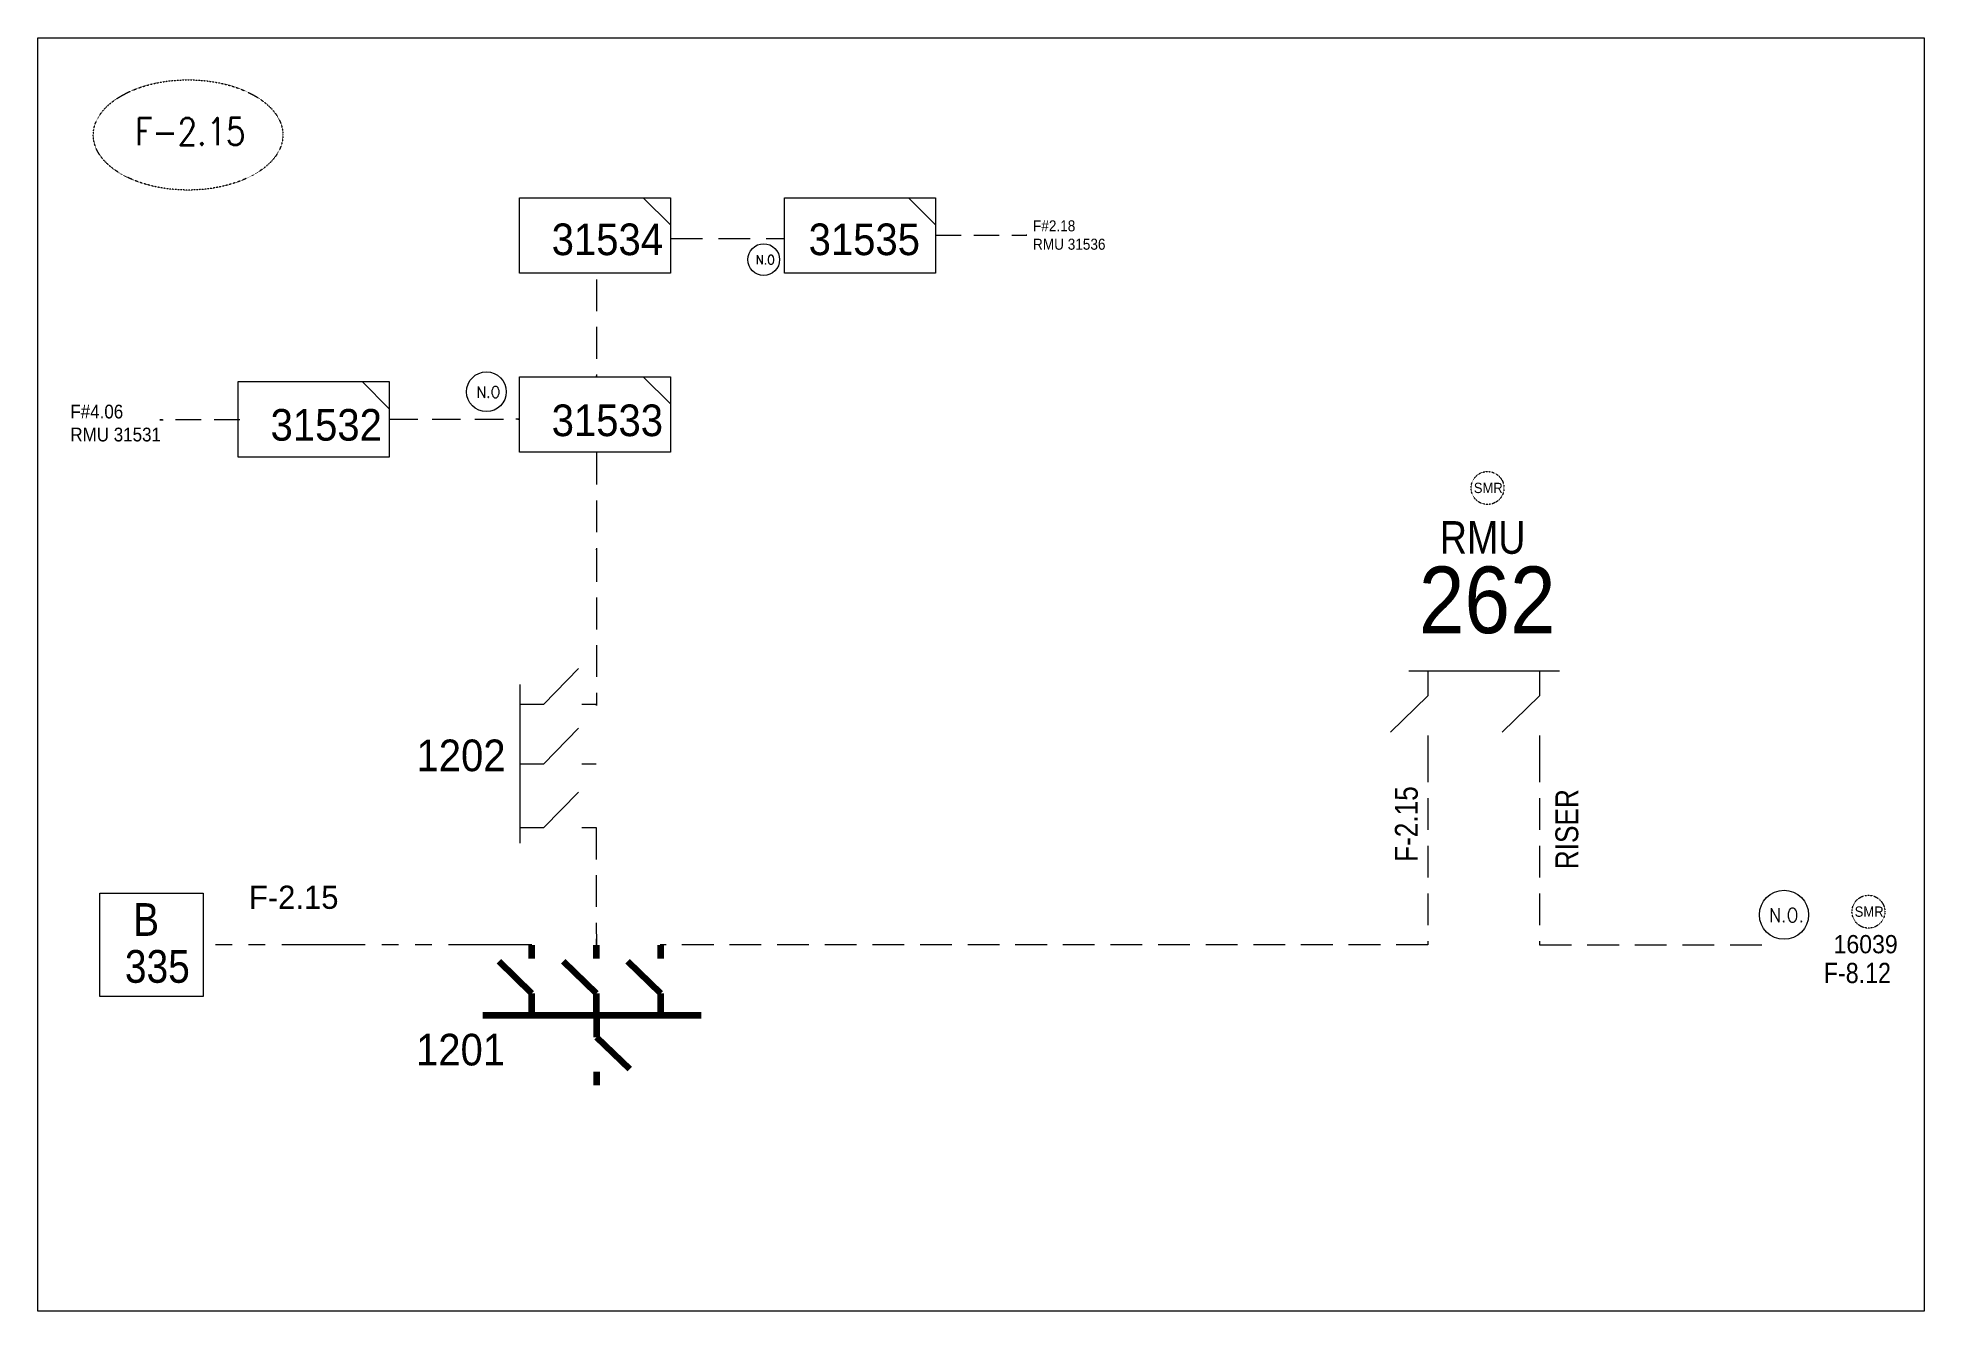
# Model space of a CAD drawing. Header units: metres. Extents: x 65984 to 144644, y -19036 to 23726.
# Drawn here: x 113765 to 114755, y 5298 to 5967 of the extents above; entities that cross this region are included whole.
import ezdxf
from ezdxf.enums import TextEntityAlignment as Align

# ---------------------------------------------------------------- set-up
doc = ezdxf.new("R2010")
doc.units = ezdxf.units.M
doc.header["$MEASUREMENT"] = 0
for name, pattern in [('( Phantom )', [2.5, 1.25, -0.25, 0.25, -0.25, 0.25, -0.25]), ('DGN Style 3', [0.013877, 0, -0.013877]), ('HIDDEN2', [2381.25, 1587.5, -793.75])]:
    doc.linetypes.add(name, pattern=pattern)
doc.layers.get('0').update_dxf_attribs({"color": 95, "lineweight": 40})
for name, color, linetype, lineweight in [('d_eos', 111, 'Continuous', 40), ('d_eos no', 121, 'Continuous', 40), ('d_switch', 95, 'Continuous', 40), ('d_tf no', 6, 'Continuous', 40), ('d_ug cable', 95, 'Continuous', 40), ('d_ug main line', 95, 'Continuous', 40), ('d_unit sub', 7, 'Continuous', 40), ('fedr no', 95, 'Continuous', 40), ('GRID STATION 01', 7, 'Continuous', 40), ('Level 37', 7, 'Continuous', 0), ('O H MAIN FEEDER', 4, 'Continuous', 100), ('SW N O', 114, 'Continuous', 30)]:
    doc.layers.add(name, color=color, linetype=linetype, lineweight=lineweight)
doc.styles.add('NASKHF', font='naskhf.shx', dxfattribs={"height": 8})
doc.styles.add('Style-Arial', font='arial.ttf')
doc.styles.add('Style-ENGINEERING', font='ENGINEERING.shx')
doc.styles.add('Style-msdefault', font='msdefault.shx')
doc.styles.add('Style-STANDARD', font='STANDARD.shx')

msp = doc.modelspace()

# ---------------------------------------------------------------- texts
at = {"layer": 'd_eos no', "color": 2, "linetype": 'Continuous', "lineweight": 13, "style": 'Style-Arial', "width": 0.88}
msp.add_text('262', height=35, dxfattribs=at).set_placement((114489.95, 5688.93), align=Align.TOP_LEFT)
at = {"layer": 'd_switch', "color": 7, "linetype": 'Continuous', "lineweight": 13, "style": 'Style-ENGINEERING', "width": 0.857143}
for s, p in [('F-2.15', (114477.35, 5533.81)), ('RISER', (114561.62, 5530.01))]:
    msp.add_text(s, height=12.005, rotation=90.00752, dxfattribs=at).set_placement(p, align=Align.TOP_LEFT)
at = {"layer": 'd_switch', "color": 55, "linetype": 'Continuous', "lineweight": 13, "ltscale": 0.94081, "style": 'Style-ENGINEERING', "width": 0.857143}
msp.add_text('F-8.12', height=10.643, rotation=0.01505, dxfattribs=at).set_placement((114702.55, 5480.86), align=Align.TOP_LEFT)
at = {"layer": 'd_switch', "color": 36, "linetype": 'Continuous', "lineweight": 13, "ltscale": 0.748117, "insert": (114287.33, 5870.71), "char_height": 5.7899, "attachment_point": 1, "style": 'NASKHF'}
msp.add_mtext('\\FENGINEERING;\\H1x;\\W0.921053;F#2.18\\PRMU 31536', dxfattribs=at)
at = {"layer": 'd_switch', "color": 36, "linetype": 'Continuous', "lineweight": 13, "ltscale": 0.935147, "insert": (113781.86, 5773.92), "char_height": 7.2373, "attachment_point": 1, "style": 'NASKHF'}
msp.add_mtext('\\FENGINEERING;\\H1x;\\W0.921053;F#4.06\\PRMU 31531', dxfattribs=at)
at = {"layer": 'd_tf no', "color": 240, "linetype": 'Continuous', "lineweight": 13, "style": 'Style-msdefault', "width": 0.945946}
for s, p in [('31534', (114093.05, 5869.04)), ('31535', (114227.97, 5869.04)), ('31532', (113945.43, 5771.64)), ('31533', (114093.05, 5774.01))]:
    msp.add_text(s, height=16.618, dxfattribs=at).set_placement(p, align=Align.TOP_RIGHT)
at = {"layer": 'd_tf no', "color": 1, "linetype": 'Continuous', "lineweight": 13, "style": 'Style-msdefault', "width": 0.945946}
for p in [(114518.77, 5732.91), (114718.76, 5510.44)]:
    msp.add_text('SMR', height=5.41, dxfattribs=at).set_placement(p, align=Align.TOP_LEFT)
at = {"layer": 'd_tf no', "color": 7, "linetype": 'Continuous', "lineweight": 13, "style": 'Style-msdefault', "width": 0.945946}
for s, p in [('1202', (114010.37, 5598.09)), ('1201', (114010.12, 5443.6))]:
    msp.add_text(s, height=16.618, dxfattribs=at).set_placement(p, align=Align.TOP_RIGHT)
at = {"layer": 'd_tf no', "color": 2, "linetype": 'Continuous', "lineweight": 13, "insert": (114707.67, 5495.45), "char_height": 9.5785, "width": 55.5928, "attachment_point": 1, "style": 'NASKHF'}
msp.add_mtext('\\Fmsdefault;\\H1x;\\W0.945946;16039', dxfattribs=at)
at = {"layer": 'fedr no', "color": 6, "linetype": 'Continuous', "lineweight": 13, "style": 'Style-STANDARD', "width": 0.909091}
msp.add_text('F-2.15', height=14.335, dxfattribs=at).set_placement((113844.79, 5917.33), align=Align.MIDDLE_CENTER)
at = {"layer": 'GRID STATION 01', "color": 7, "linetype": 'Continuous', "lineweight": 13, "style": 'Style-msdefault'}
msp.add_text('F-2.15', height=12.178, rotation=359.99932, dxfattribs=at).set_placement((113922.65, 5521.38), align=Align.TOP_RIGHT)
at = {"layer": 'GRID STATION 01', "color": 1, "linetype": 'Continuous', "lineweight": 13, "style": 'Style-msdefault', "width": 0.888889}
for s, height, p in [('B', 17.19, (113828.44, 5512.2)), ('335', 17.187, (113844.58, 5487.57))]:
    msp.add_text(s, height=height, rotation=359.99932, dxfattribs=at).set_placement(p, align=Align.TOP_RIGHT)
at = {"layer": 'Level 37', "color": 2, "linetype": 'Continuous', "lineweight": 13, "style": 'Style-msdefault', "width": 0.86}
msp.add_text('RMU', height=17.15, rotation=0.00037, dxfattribs=at).set_placement((114545.87, 5712.78), align=Align.TOP_RIGHT)

# ---------------------------------------------------------------- blocks, each defined once
blk = doc.blocks.new('*U4312')
at = {"layer": 'd_eos', "color": 2, "linetype": 'Continuous', "lineweight": 13, "ltscale": 1.923811}
for p, q in [((2.25, 7.06), (-3.2, 12.68)), ((5.97, 9.95), (5.98, -12.68)), ((-3.72, 7.06), (-5.98, 7.06)), ((5.97, 7.06), (2.25, 7.06)), ((2.25, -9.69), (-3.2, -4.08)), ((-3.72, -9.69), (-5.98, -9.69)), ((5.98, -9.69), (2.25, -9.69))]:
    blk.add_line(p, q, dxfattribs=at)
blk = doc.blocks.new('*U893')
at = {"layer": 'SW N O', "color": 3, "lineweight": 13}
blk.add_circle((0, 0), 16.8, dxfattribs=at)
at = {"layer": 'SW N O', "color": 3, "lineweight": 13, "style": 'Style-STANDARD'}
blk.add_text('N.O.', height=9.6, dxfattribs=at).set_placement((1.7, -0.2), align=Align.MIDDLE_CENTER)
blk = doc.blocks.new('TF_8')
at = {"color": 0, "linetype": 'ByBlock', "lineweight": -2}
blk.add_line((6.3, 4.95), (9.9, 1.35), dxfattribs=at)
blk.add_3dface([(-10.1, 4.95), (9.9, 4.95), (9.9, -5.05), (-10.1, -5.05)], dxfattribs=at)
blk = doc.blocks.new('*U4313')
at = {"layer": 'd_unit sub', "color": 1, "linetype": 'Continuous', "lineweight": 13, "flags": 128}
blk.add_lwpolyline([(5.46, 4.25), (8.53, 4.25), (8.53, 1.18)], close=True, dxfattribs=at)
at = {"layer": 'd_unit sub', "color": 1, "linetype": 'Continuous', "lineweight": 13, "xscale": 0.8535245333131423, "yscale": 0.8535245333131423, "zscale": 0.08042041290496463}
blk.add_blockref('TF_8', (0.08, 0.03), dxfattribs=at)
blk = doc.blocks.new('*U4314')
at = {"layer": 'd_eos', "color": 7, "linetype": 'Continuous', "lineweight": 13, "ltscale": 1.797019}
for p, q in [((2.75, 9.97), (-3.91, 16.84)), ((7.31, -16.83), (7.31, 13.77)), ((-4.54, 9.97), (-7.31, 9.97)), ((7.31, 9.97), (2.75, 9.97)), ((2.75, -1.53), (-3.91, 5.33)), ((-4.54, -1.53), (-7.31, -1.53)), ((7.31, -1.53), (2.75, -1.53)), ((2.75, -13.83), (-3.91, -6.97)), ((-4.54, -13.83), (-7.31, -13.83)), ((7.31, -13.83), (2.75, -13.83))]:
    blk.add_line(p, q, dxfattribs=at)
blk = doc.blocks.new('*U4315')
at = {"layer": 'd_eos', "color": 7, "linetype": 'Continuous', "lineweight": 211, "ltscale": 1.239815}
for p, q in [((-11.69, 11.03), (-11.69, 13.62)), ((0.84, 11.04), (0.84, 13.62)), ((13.38, 11.04), (13.38, 13.62)), ((-11.69, 4.23), (-18.09, 10.44)), ((0.84, 4.24), (-5.55, 10.44)), ((13.38, 4.24), (6.98, 10.44)), ((-11.69, -0.01), (-11.69, 4.23)), ((0.84, -0.01), (0.84, 4.24)), ((13.38, -0.01), (13.38, 4.24)), ((-21.24, -0.01), (21.23, -0.02)), ((0.9, -0.01), (0.9, -4.26)), ((0.9, -4.26), (7.3, -10.47)), ((0.9, -11.06), (0.9, -13.64))]:
    blk.add_line(p, q, dxfattribs=at)
blk = doc.blocks.new('*U4137')
at = {"layer": 'SW N O', "color": 3, "lineweight": 13}
blk.add_circle((0, 0), 16.8, dxfattribs=at)
at = {"layer": 'SW N O', "color": 3, "lineweight": 13, "style": 'Style-STANDARD'}
blk.add_text('N.O', height=9.6, dxfattribs=at).set_placement((1.7, -0.2), align=Align.MIDDLE_CENTER)

# ---------------------------------------------------------------- linework, layer by layer
at = {"layer": 'd_ug cable', "color": 1, "linetype": 'HIDDEN2', "lineweight": 13, "ltscale": 0.0105}
for points in [[(114097.15, 5861.22), (114156.9, 5861.19), (114156.51, 5861.19)], [(114058.07, 5839.72), (114058.07, 5788.7), (114058.07, 5789.09)], [(114058.07, 5748.65), (114058.07, 5697.63), (114058.07, 5698.02)], [(114058.07, 5697.63), (114058.07, 5615.99), (114058.07, 5616.37)], [(114494.71, 5592.3), (114494.71, 5490.25), (114091.58, 5490.26)], [(114553.34, 5592.3), (114553.34, 5490.26), (114673.78, 5490.26)], [(114057.93, 5551.85), (114058.04, 5490.11), (114058.07, 5493.47)]]:
    msp.add_lwpolyline(points, dxfattribs=at)
at = {"layer": 'd_ug cable', "color": 1, "linetype": 'HIDDEN2', "lineweight": 13, "ltscale": 0.0084}
msp.add_lwpolyline([(114236.26, 5863), (114284.05, 5862.99), (114283.74, 5862.99)], dxfattribs=at)
at = {"layer": 'd_ug cable', "color": 1, "linetype": 'HIDDEN2', "lineweight": 13, "ltscale": 0.008505}
msp.add_lwpolyline([(113870.81, 5765.97), (113828.84, 5766.02), (113830.57, 5765.99)], dxfattribs=at)
at = {"layer": 'd_ug cable', "color": 1, "linetype": 'HIDDEN2', "lineweight": 13, "ltscale": 0.00945}
msp.add_lwpolyline([(113949.29, 5766.34), (114017.67, 5766.31), (114015.74, 5766.34)], dxfattribs=at)
at = {"layer": 'd_ug cable', "color": 2, "linetype": 'DGN Style 3', "lineweight": 0}
for centre in [(114525.98, 5730.17), (114725.98, 5507.71)]:
    msp.add_circle(centre, 8.64, dxfattribs=at)
at = {"layer": 'd_ug main line', "color": 1, "linetype": '( Phantom )', "lineweight": 13, "ltscale": 35, "flags": 128}
msp.add_lwpolyline([(114024.23, 5490.25), (114024.23, 5490.25), (113851.55, 5490.25)], dxfattribs=at)
at = {"layer": 'fedr no', "color": 82, "linetype": 'DGN Style 3', "lineweight": 13, "true_color": 0x1dc70e}
msp.add_ellipse((113843.68, 5915.53), major_axis=(49.78, 0), ratio=0.581042, dxfattribs=at)
at = {"layer": 'GRID STATION 01', "color": 1, "lineweight": 13, "ltscale": 0.379284, "flags": 128}
msp.add_lwpolyline([(113797.35, 5463.15), (113797.35, 5517.35), (113851.55, 5517.35), (113851.55, 5463.15)], close=True, dxfattribs=at)
at = {"layer": 'O H MAIN FEEDER', "color": 140, "linetype": 'Continuous', "lineweight": 13, "flags": 128}
msp.add_lwpolyline([(113764.72, 5966.58), (114755.3, 5966.58), (114755.3, 5297.91), (113764.72, 5297.91)], close=True, dxfattribs=at)

# ---------------------------------------------------------------- block references
at = {"layer": 'd_eos', "color": 7, "linetype": 'Continuous', "lineweight": 13, "ltscale": 1.797019, "extrusion": (0, 0, -1), "xscale": 2.72410125459609, "yscale": 2.72410125459609, "zscale": 2.72410125459609}
msp.add_blockref('*U4314', (-114038.01, 5589.53), dxfattribs=at)
at = {"layer": 'd_eos', "color": 2, "linetype": 'Continuous', "lineweight": 13, "ltscale": 1.923811, "xscale": 3.5, "yscale": 3.5, "zscale": 3.5, "rotation": 90.00000000000006}
msp.add_blockref('*U4312', (114519.42, 5613.24), dxfattribs=at)
at = {"layer": 'd_eos', "color": 7, "linetype": 'Continuous', "lineweight": 211, "ltscale": 1.239815, "xscale": 2.697732957645374, "yscale": 2.697732957645374, "zscale": 2.697732957645374}
msp.add_blockref('*U4315', (114055.77, 5453.38), dxfattribs=at)
at = {"layer": 'd_unit sub', "color": 1, "linetype": 'Continuous', "lineweight": 13, "xscale": 4.642249615310313, "yscale": 4.642249615310313, "zscale": 4.642249615310313}
for p in [(114057.32, 5862.82), (114196.54, 5862.82), (113909.69, 5766.27), (114057.32, 5768.82)]:
    msp.add_blockref('*U4313', p, dxfattribs=at)
at = {"layer": 'SW N O', "color": 3, "lineweight": 13}
for name, p, xscale, yscale, zscale in [('*U4137', (114145.94, 5850.1), 0.4969235294690951, 0.4969235294690951, 0.4969235294690951), ('*U4137', (114000.32, 5780.69), 0.6211544118363689, 0.6211544118363689, 0.6211544118363689), ('*U893', (114681.65, 5506.08), 0.7668572985634183, 0.7668572985634183, 0.7668572985634183)]:
    msp.add_blockref(name, p, dxfattribs=dict(at, xscale=xscale, yscale=yscale, zscale=zscale))

msp.set_redraw_order([(e.dxf.handle, doc.entitydb.next_handle()) for e in msp.query("TEXT MTEXT ATTDEF DIMENSION ARC_DIMENSION")])  # texts and dimensions are drawn at this point

doc.saveas('drawing.dxf')
